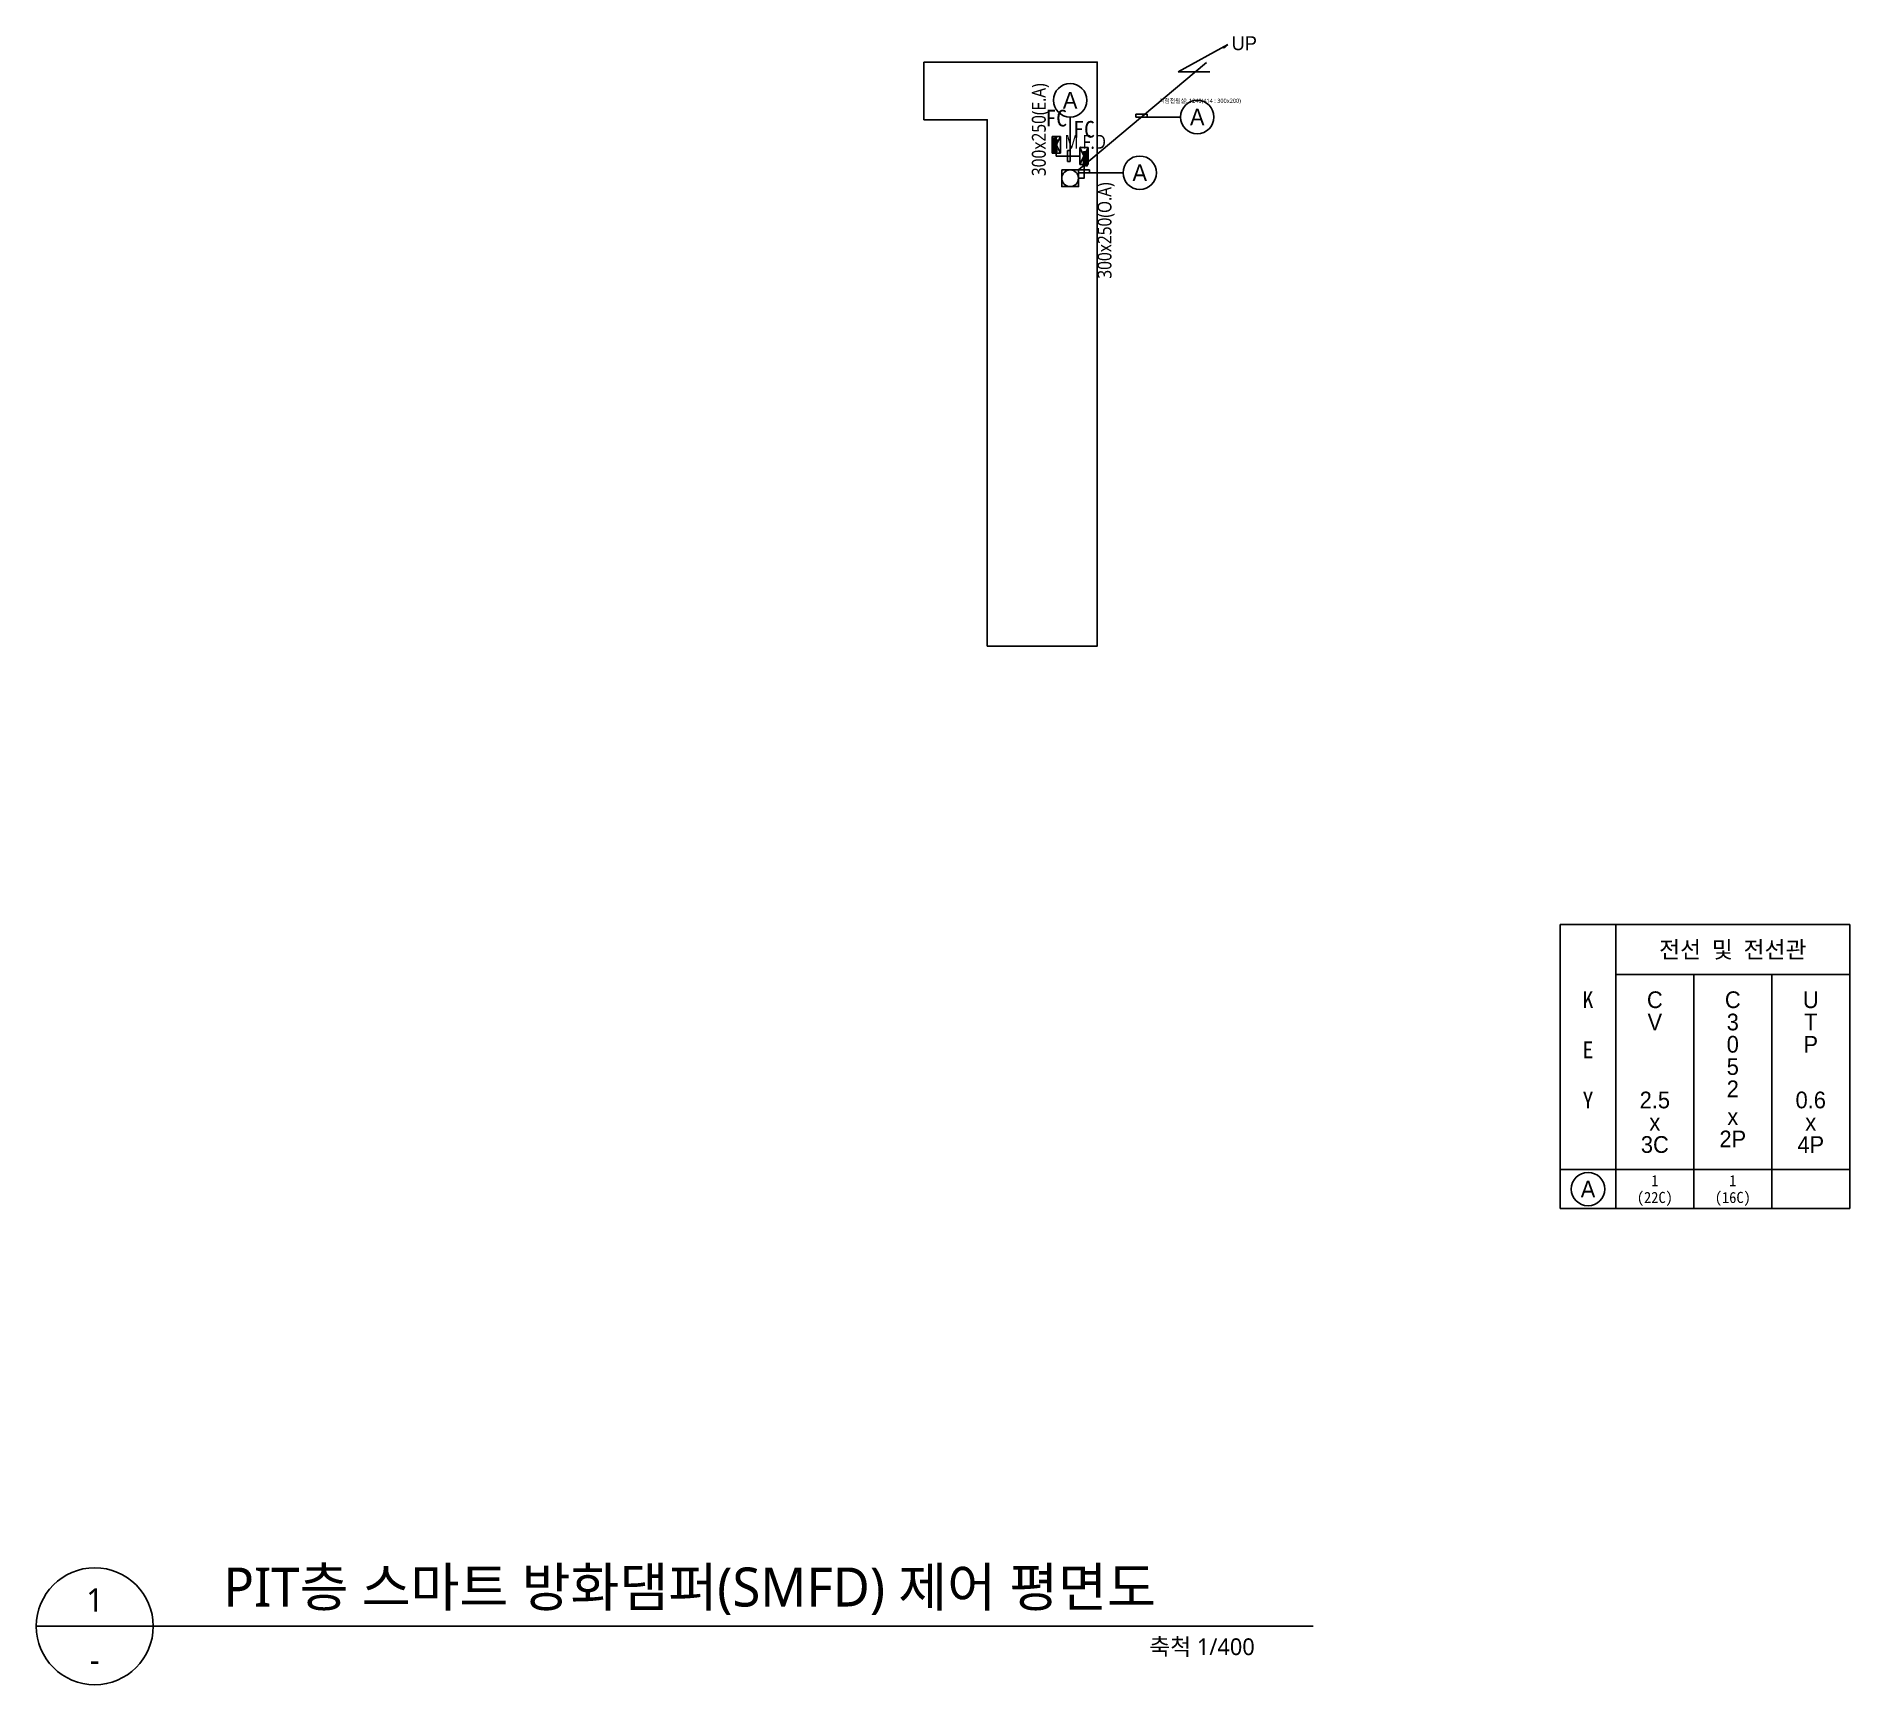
# Model space of a CAD drawing. Header units: millimetres. Extents: x -106634 to 499241, y 0 to 118800.
# Drawn here: x -106634 to -41500, y 5600 to 64800 of the extents above; entities that cross this region are included whole.
import ezdxf
from ezdxf.enums import TextEntityAlignment as Align

# ---------------------------------------------------------------- set-up
doc = ezdxf.new("R2010")
doc.units = ezdxf.units.MM
doc.header["$LTSCALE"] = 200
doc.linetypes.add('A', pattern=[17, 15, -2])
doc.layers.get('DEFPOINTS').update_dxf_attribs({"color": 137})
for name, color, linetype in [('1 EA', 3, 'Continuous'), ('1 MFD', 11, 'Continuous'), ('1 OA', 4, 'Continuous'), ('AA-MKXS', 3, 'Continuous'), ('ESC_CTRL', 7, 'Continuous'), ('SEN', 7, 'Continuous'), ('WIRE', 143, 'A')]:
    doc.layers.add(name, color=color, linetype=linetype)
doc.styles.add('ESC_PL_ANN', font='', dxfattribs={"height": 300})
doc.styles.add('ESC_PL_WIRE', font='', dxfattribs={"height": 250})
doc.styles.add('STYLE1', font='', dxfattribs={"height": 300})
doc.styles.add('SUNJIN', font='malgun.ttf')
doc.styles.add('스타일1', font='malgun.ttf')
doc.styles.get('ESC_PL_ANN').set_extended_font_data('GulimChe')
doc.styles.get('ESC_PL_WIRE').set_extended_font_data('GulimChe')
doc.styles.get('STYLE1').set_extended_font_data('HY울릉도L')

msp = doc.modelspace()

# ---------------------------------------------------------------- texts
at = {"layer": '1 EA', "style": 'SUNJIN', "width": 0.85}
msp.add_text('300x250(E.A)', height=500, rotation=90, dxfattribs=at).set_placement((-70626, 61444), align=Align.MIDDLE_CENTER)
at = {"layer": '1 MFD', "style": 'SUNJIN', "width": 0.85}
msp.add_text('M.F.D', height=500, dxfattribs=at).set_placement((-68960, 61009), align=Align.MIDDLE_CENTER)
at = {"layer": '1 OA', "style": 'SUNJIN', "width": 0.85}
msp.add_text('300x250(O.A)', height=500, rotation=90, dxfattribs=at).set_placement((-68266, 57824), align=Align.MIDDLE_CENTER)
at = {"layer": 'AA-MKXS', "linetype": 'Continuous', "style": '스타일1'}
msp.add_text('PIT층 스마트 방화댐퍼(SMFD) 제어 평면도', height=1400, dxfattribs=at).set_placement((-99913, 8409))
msp.add_text('1', height=840, dxfattribs=at).set_placement((-104526, 8224), align=Align.CENTER)
msp.add_text('축척 1/400', height=600, dxfattribs=at).set_placement((-62870, 6965), align=Align.MIDDLE_RIGHT)
at = {"layer": 'AA-MKXS', "style": '스타일1'}
msp.add_text('-', height=840, dxfattribs=at).set_placement((-104533, 6499), align=Align.MIDDLE)
at = {"layer": 'DEFPOINTS', "style": 'SUNJIN'}
msp.add_text('시험전원실: 1240(414 : 300x200)', height=150, dxfattribs=at).set_placement((-66306, 62483), align=Align.MIDDLE_LEFT)
at = {"layer": 'ESC_CTRL', "style": 'ESC_PL_ANN'}
for p in [(-70000, 61380), (-69000, 60980)]:
    msp.add_text('FC', height=600, dxfattribs=at).set_placement(p, align=Align.BOTTOM_CENTER)
at = {"layer": 'ESC_CTRL', "style": 'ESC_PL_WIRE'}
msp.add_text('전선 및 전선관', height=600, dxfattribs=at).set_placement((-45700, 32000), align=Align.MIDDLE_CENTER)
for s, height, p in [('K', 600, (-50900, 29900)), ('E', 600, (-50900, 28100)), ('Y', 600, (-50900, 26300)), ('1', 400, (-48500, 23500)), ('1', 400, (-45700, 23500)), ('(22C)', 400, (-48500, 22900)), ('(16C)', 400, (-45700, 22900))]:
    msp.add_text(s, height=height, dxfattribs=at).set_placement(p, align=Align.CENTER)

# ---------------------------------------------------------------- blocks, each defined once
blk = doc.blocks.new('baspro_epsup')
at = {"layer": 'SEN'}
blk.add_lwpolyline([(-150, 150), (150, 150), (150, -150), (-150, -150)], close=True, dxfattribs=at)
blk.add_circle((0, 0), 150, dxfattribs=at)
at = {"layer": 'WIRE'}
for p, q in [((150, 150), (2831, 2400)), ((2831, 2400), (1937, 1910)), ((1937, 1910), (2510, 1910))]:
    blk.add_line(p, q, dxfattribs=at)
at = {"layer": 'SEN', "style": 'STYLE1'}
blk.add_text('UP', height=250, dxfattribs=at).set_placement((2900, 2300))
blk = doc.blocks.new('A$C0C081851')
at = {"layer": 'SEN'}
for p, q in [((2, 0), (0, 4)), ((2, 4), (0, 0)), ((0, 4), (0, 0)), ((2, 4), (0, 4)), ((2, 0), (2, 4)), ((0, 0), (2, 0))]:
    blk.add_line(p, q, dxfattribs=at)
blk = doc.blocks.new('baspro_fc')
at = {"layer": 'SEN', "xscale": 75, "yscale": 75, "zscale": 75, "rotation": 180}
blk.add_blockref('A$C0C081851', (75, 150), dxfattribs=at)
blk = doc.blocks.new('baspro_widx1')
at = {"layer": 'SEN'}
for p, q in [((0, 700), (0, -100)), ((-50, 100), (0, 100)), ((-50, -100), (-50, 100)), ((0, -100), (-50, -100))]:
    blk.add_line(p, q, dxfattribs=at)
blk.add_circle((0, 1000), 300, dxfattribs=at)
at = {"layer": 'SEN', "style": 'STYLE1'}
blk.add_attdef('INDEX_ID', text='', height=300, dxfattribs=at).set_placement((0, 1000), align=Align.MIDDLE_CENTER)
blk = doc.blocks.new('baspro_widx0')
at = {"layer": 'SEN'}
for p, q in [((-100, 0), (-100, 50)), ((-100, 50), (100, 50)), ((700, 0), (-100, 0)), ((100, 50), (100, 0))]:
    blk.add_line(p, q, dxfattribs=at)
blk.add_circle((1000, 0), 300, dxfattribs=at)
at = {"layer": 'SEN', "style": 'STYLE1'}
blk.add_attdef('INDEX_ID', text='', height=300, dxfattribs=at).set_placement((1000, 0), align=Align.MIDDLE_CENTER)
blk = doc.blocks.new('BASPRO_LL')
at = {"style": 'STYLE1'}
for s, p in [('C', (700, 2900)), ('V', (700, 2500)), ('2.5', (700, 1100)), ('x', (700, 700)), ('3C', (700, 300))]:
    blk.add_text(s, height=300, dxfattribs=at).set_placement(p, align=Align.CENTER)
blk = doc.blocks.new('BASPRO_E')
at = {"style": 'STYLE1'}
for s, p in [('C', (700, 2900)), ('3', (700, 2500)), ('0', (700, 2100)), ('5', (700, 1700)), ('2', (700, 1300)), ('x', (700, 800)), ('2P', (700, 400))]:
    blk.add_text(s, height=300, dxfattribs=at).set_placement(p, align=Align.CENTER)
blk = doc.blocks.new('BASPRO_C')
at = {"style": 'STYLE1'}
for s, p in [('U', (700, 2900)), ('T', (700, 2500)), ('P', (700, 2100)), ('0.6', (700, 1100)), ('x', (700, 700)), ('4P', (700, 300))]:
    blk.add_text(s, height=300, dxfattribs=at).set_placement(p, align=Align.CENTER)
blk = doc.blocks.new('baspro_widx')
blk.add_circle((0, 0), 300)
at = {"style": 'STYLE1'}
blk.add_attdef('INDEX_ID', text='', height=300, dxfattribs=at).set_placement((0, 0), align=Align.MIDDLE_CENTER)

# ---------------------------------------------------------------- linework, layer by layer
at = {"layer": '1 MFD'}
for points in [[(-70097, 60748), (-70097, 60646), (-70050, 60748), (-70004, 60646), (-70004, 60748), (-70050, 60748), (-69980, 60748), (-69980, 60646), (-70120, 60646), (-70120, 60748), (-70050, 60748), (-70050, 60800), (-69980, 60800), (-69980, 61100), (-70050, 61100), (-70050, 61153), (-69980, 61153), (-70050, 61153), (-70050, 61100), (-70120, 61100), (-70120, 60800), (-70050, 60800), (-70050, 61100), (-70050, 61048), (-70085, 61048), (-70085, 60853), (-70015, 60853), (-70015, 61048), (-70050, 61048)], [(-68997, 60553), (-68997, 60654), (-68950, 60553), (-68904, 60654), (-68904, 60553), (-68950, 60553), (-68880, 60553), (-68880, 60654), (-69020, 60654), (-69020, 60553), (-68950, 60553), (-68950, 60500), (-68880, 60500), (-68880, 60200), (-68950, 60200), (-68950, 60148), (-68880, 60148), (-68950, 60148), (-68950, 60200), (-69020, 60200), (-69020, 60500), (-68950, 60500), (-68950, 60200), (-68950, 60253), (-68985, 60253), (-68985, 60448), (-68915, 60448), (-68915, 60253), (-68950, 60253)]]:
    msp.add_lwpolyline(points, dxfattribs=at)
at = {"layer": 'AA-MKXS', "color": 7}
msp.add_line((-106634, 7700), (-60770, 7700), dxfattribs=at)
msp.add_circle((-104533, 7700), 2100, dxfattribs=at)
at = {"layer": 'DEFPOINTS'}
msp.add_lwpolyline([(-74750, 63875), (-74750, 61800), (-72475, 61800), (-72475, 42900), (-68525, 42900), (-68525, 63875), (-74750, 63875)], dxfattribs=at)
at = {"layer": 'ESC_CTRL', "color": 4}
for p, q in [((-51900, 32900), (-41500, 32900)), ((-51900, 32900), (-51900, 22700)), ((-49900, 32900), (-49900, 22700)), ((-41500, 32900), (-41500, 22700)), ((-51900, 24100), (-41500, 24100)), ((-51900, 22700), (-41500, 22700))]:
    msp.add_line(p, q, dxfattribs=at)
at = {"layer": 'ESC_CTRL', "color": 7}
for p, q in [((-49900, 31100), (-41500, 31100)), ((-47100, 31100), (-47100, 22700)), ((-44300, 31100), (-44300, 22700))]:
    msp.add_line(p, q, dxfattribs=at)
at = {"layer": 'ESC_CTRL', "color": 8}
msp.add_line((-51900, 22700), (-41500, 22700), dxfattribs=at)
at = {"layer": 'ESC_CTRL', "color": 143}
for points in [[(-69150, 60500), (-70000, 60500), (-70000, 60600)], [(-69000, 60200), (-69000, 59700), (-69200, 59700)]]:
    msp.add_lwpolyline(points, dxfattribs=at)

# ---------------------------------------------------------------- block references
at = {"layer": 'ESC_CTRL', "xscale": 2, "yscale": 2, "zscale": 2}
for name, p in [('baspro_epsup', (-69500, 59700)), ('baspro_fc', (-70000, 60900)), ('baspro_fc', (-69000, 60500)), ('BASPRO_LL', (-49900, 24100)), ('BASPRO_E', (-47100, 24100)), ('BASPRO_C', (-44300, 24100))]:
    msp.add_blockref(name, p, dxfattribs=at)
for name, p in [('baspro_widx1', (-69500, 60500)), ('baspro_widx0', (-66936, 61900)), ('baspro_widx0', (-69000, 59900)), ('baspro_widx', (-50900, 23400))]:
    msp.add_blockref(name, p, dxfattribs=at).add_auto_attribs({'INDEX_ID': 'A'})

msp.set_redraw_order([(e.dxf.handle, doc.entitydb.next_handle()) for e in msp.query("TEXT MTEXT ATTDEF DIMENSION ARC_DIMENSION")])  # texts and dimensions are drawn at this point

doc.saveas('drawing.dxf')
